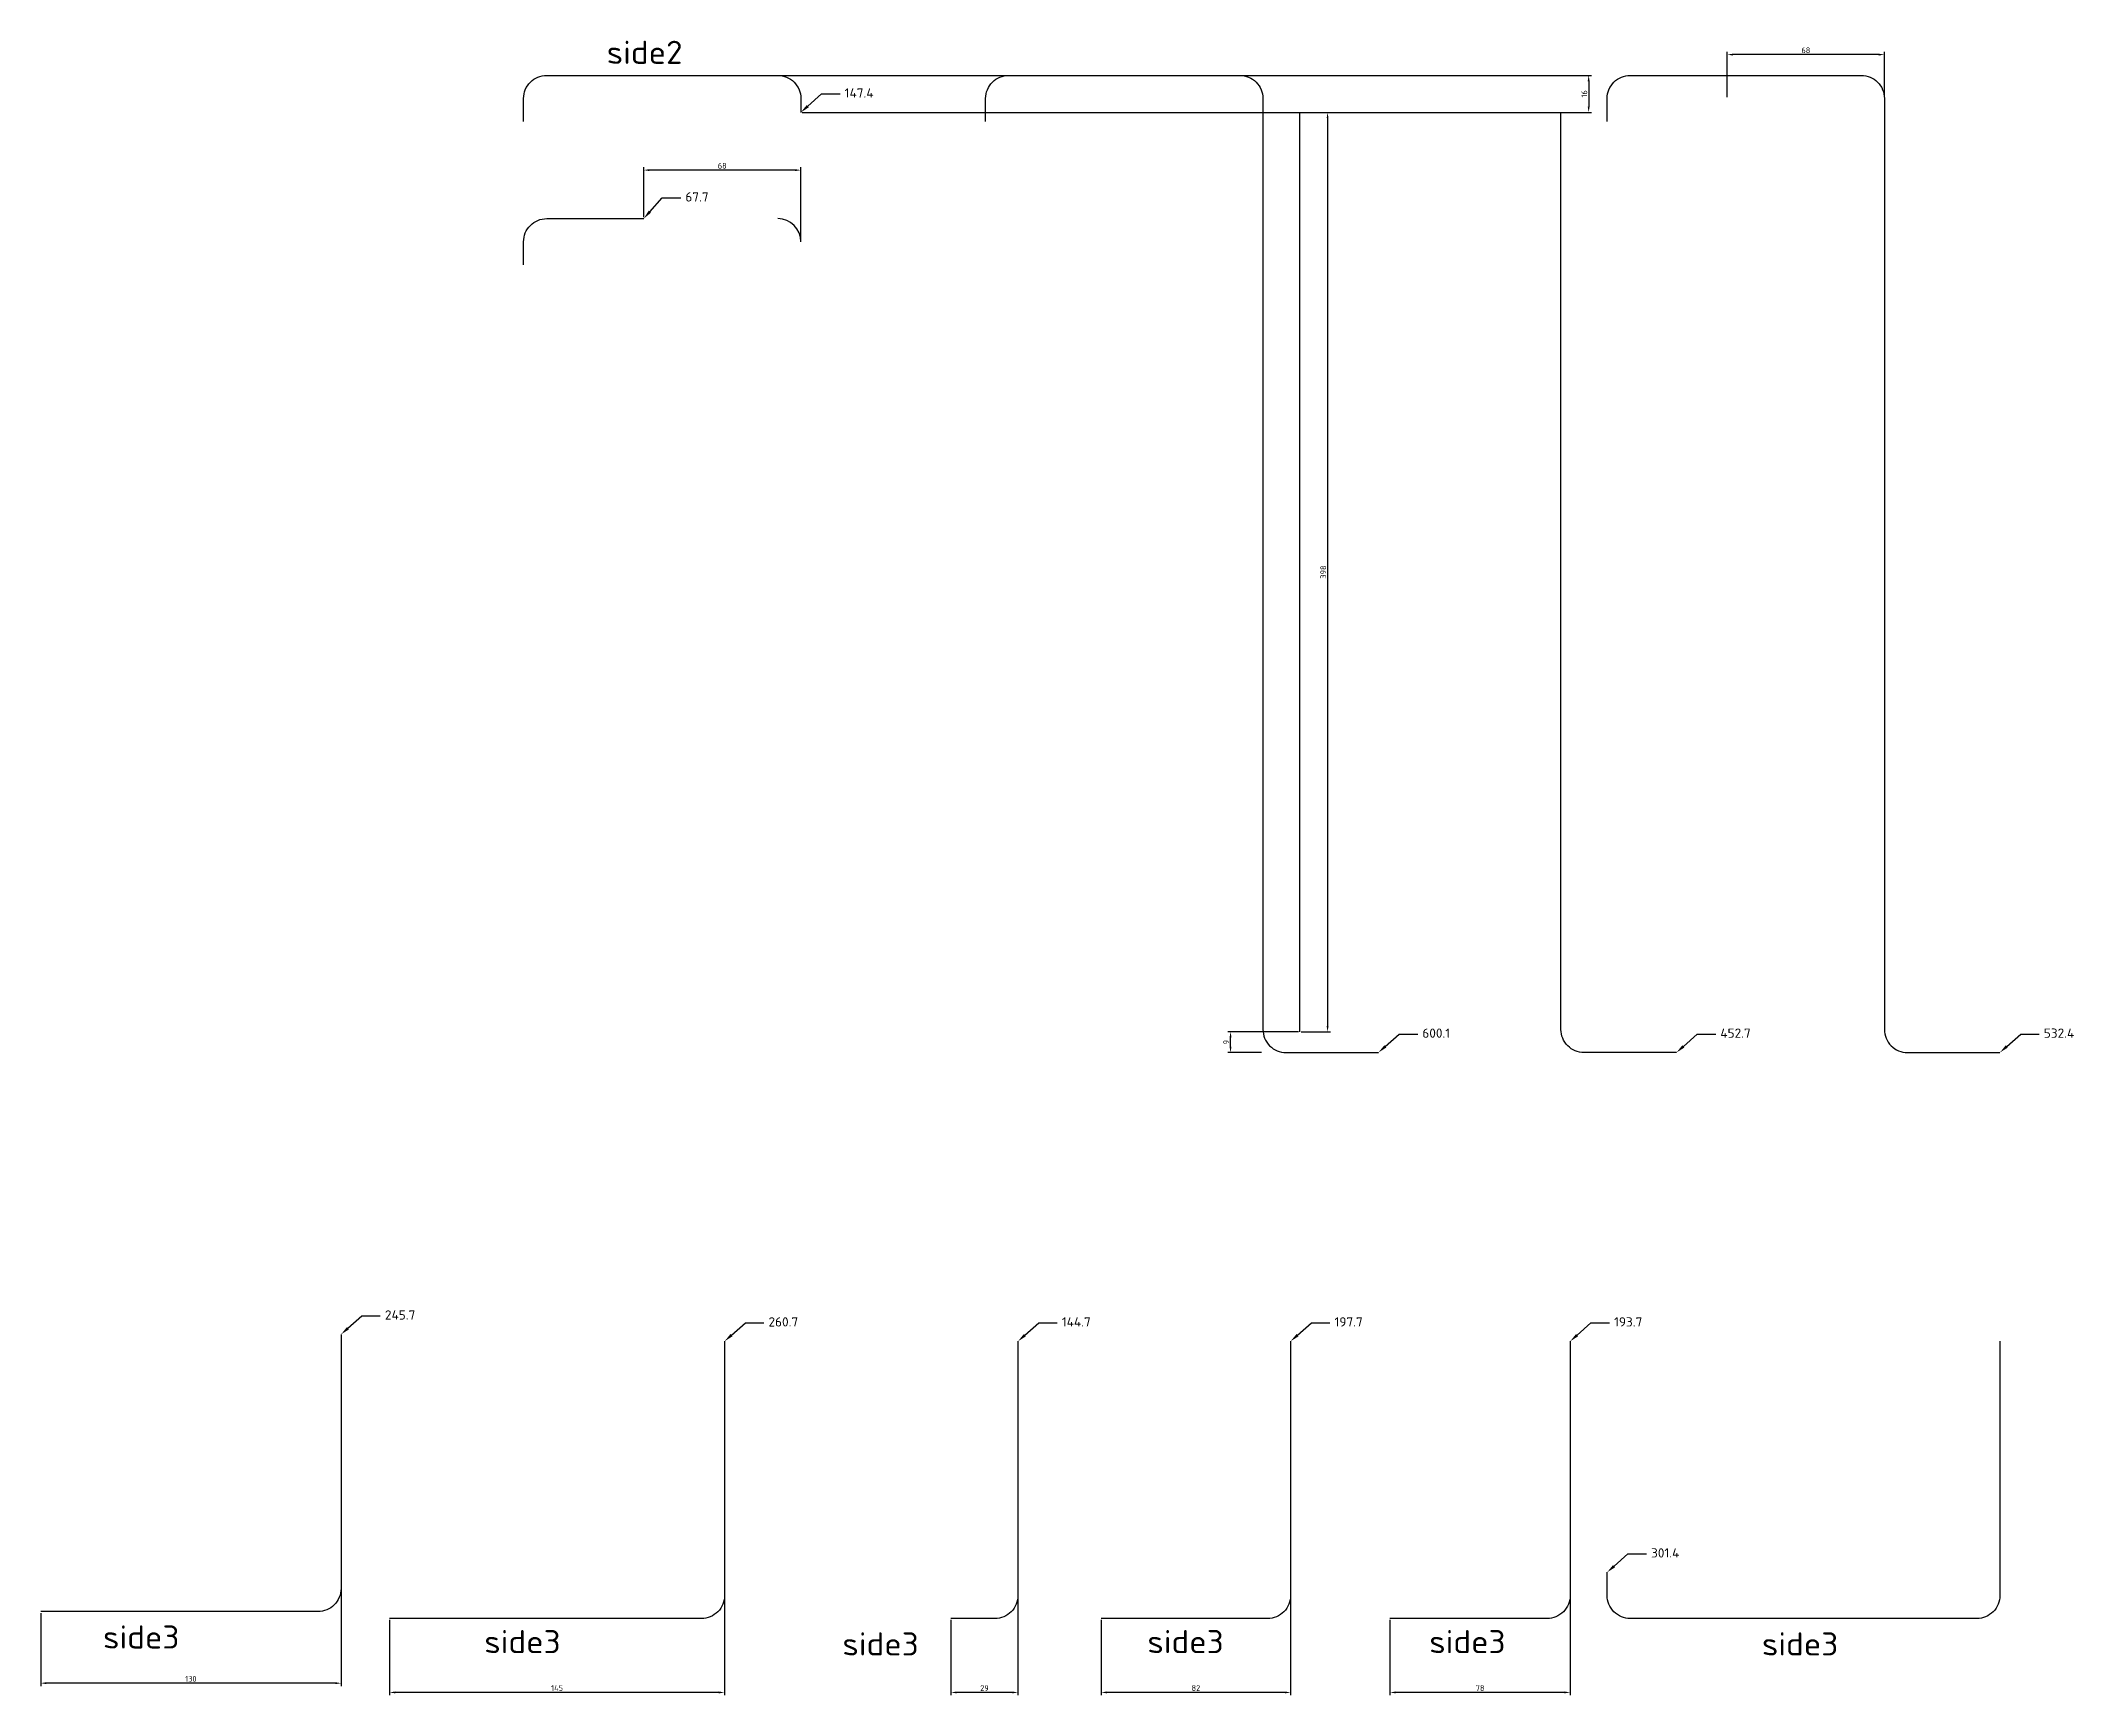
# Model space of a CAD drawing. Header units: millimetres. Extents: x -1678 to 2274, y -442 to 957.
# Drawn here: x -1678 to -797, y -278 to 438 of the extents above; entities that cross this region are included whole.
import ezdxf
from ezdxf import colors
from ezdxf.entities.mleader import LeaderData, LeaderLine
from ezdxf.math import Vec2, Vec3

# ---------------------------------------------------------------- set-up
doc = ezdxf.new("R2010")
doc.units = ezdxf.units.MM
doc.layers.add('Dimensions', color=30, linetype='Continuous')
doc.styles.get("Standard").update_dxf_attribs({"font": 'txt.shx'})
doc.dimstyles.new('ISO-25', dxfattribs={"dimtxt": 2.5, "dimasz": 2.5, "dimexe": 1.25, "dimexo": 0.625, "dimtad": 1, "dimtxsty": 'Standard', "dimcen": 2.5, "dimadec": 0, "dimazin": 0, "dimtfac": 1, "dimtmove": 0, "dimatfit": 3, "dimfxl": 1, "dimarcsym": 0})

msp = doc.modelspace()

# ---------------------------------------------------------------- texts
at = {"layer": 'Dimensions'}
for s, p in [('side2', (-1432.652, 428)), ('side3', (-1650.652, -258)), ('side3', (-1485.652, -260)), ('side3', (-1330.652, -261)), ('side3', (-1198.652, -260)), ('side3', (-1076.652, -260)), ('side3', (-932.652, -261))]:
    msp.add_text(s, height=10, dxfattribs=at).set_placement(p)

# ---------------------------------------------------------------- blocks, each defined once
blk = doc.blocks.new('*D6')
at = {"layer": 'Defpoints', "color": 0}
for p in [(-1358.65, 423), (-1348.65, 407), (-1007.65, 407)]:
    blk.add_point(p, dxfattribs=at)
at = {"layer": 'Dimensions', "color": 0, "lineweight": -2}
for p, q in [((-1358.03, 423), (-1006.4, 423)), ((-1007.65, 420.5), (-1007.65, 409.5)), ((-1348.03, 407), (-1006.4, 407))]:
    blk.add_line(p, q, dxfattribs=at)
at = {"layer": 'Dimensions', "color": 0}
for points in [[(-1008.07, 420.5), (-1007.24, 420.5), (-1007.65, 423)], [(-1008.07, 409.5), (-1007.24, 409.5), (-1007.65, 407)]]:
    blk.add_solid(points, dxfattribs=at)
at = {"layer": 'Dimensions', "color": 0, "insert": (-1009.53, 415), "char_height": 2.5, "attachment_point": 5, "rotation": 90}
blk.add_mtext('16', dxfattribs=at)
blk = doc.blocks.new('*D7')
at = {"layer": 'Defpoints', "color": 0}
for p in [(-1162.65, 9), (-1132.65, 9), (-1148.65, 0)]:
    blk.add_point(p, dxfattribs=at)
at = {"layer": 'Dimensions', "color": 0, "lineweight": -2}
for p, q in [((-1133.28, 9), (-1163.9, 9)), ((-1149.28, 0), (-1163.9, 0)), ((-1162.65, 2.5), (-1162.65, 6.5))]:
    blk.add_line(p, q, dxfattribs=at)
at = {"layer": 'Dimensions', "color": 0}
for points in [[(-1163.07, 6.5), (-1162.24, 6.5), (-1162.65, 9)], [(-1163.07, 2.5), (-1162.24, 2.5), (-1162.65, 0)]]:
    blk.add_solid(points, dxfattribs=at)
at = {"layer": 'Dimensions', "color": 0, "insert": (-1164.53, 4.5), "char_height": 2.5, "attachment_point": 5, "rotation": 90}
blk.add_mtext('9', dxfattribs=at)
blk = doc.blocks.new('*D8')
at = {"layer": 'Defpoints', "color": 0}
for p in [(-1416.65, 382), (-1416.65, 361), (-1348.65, 351)]:
    blk.add_point(p, dxfattribs=at)
at = {"layer": 'Dimensions', "color": 0, "lineweight": -2}
for p, q in [((-1416.65, 361.62), (-1416.65, 383.25)), ((-1351.15, 382), (-1414.15, 382)), ((-1348.65, 351.62), (-1348.65, 383.25))]:
    blk.add_line(p, q, dxfattribs=at)
at = {"layer": 'Dimensions', "color": 0}
for points in [[(-1414.15, 382.42), (-1414.15, 381.58), (-1416.65, 382)], [(-1351.15, 382.42), (-1351.15, 381.58), (-1348.65, 382)]]:
    blk.add_solid(points, dxfattribs=at)
at = {"layer": 'Dimensions', "color": 0, "insert": (-1382.65, 383.88), "char_height": 2.5, "attachment_point": 5}
blk.add_mtext('68', dxfattribs=at)
blk = doc.blocks.new('*D9')
at = {"layer": 'Defpoints', "color": 0}
for p in [(-1132.65, 407), (-1132.65, 9), (-1120.65, 9)]:
    blk.add_point(p, dxfattribs=at)
at = {"layer": 'Dimensions', "color": 0, "lineweight": -2}
for p, q in [((-1132.03, 407), (-1119.4, 407)), ((-1120.65, 404.5), (-1120.65, 11.5)), ((-1132.03, 9), (-1119.4, 9))]:
    blk.add_line(p, q, dxfattribs=at)
at = {"layer": 'Dimensions', "color": 0}
for points in [[(-1121.07, 404.5), (-1120.24, 404.5), (-1120.65, 407)], [(-1121.07, 11.5), (-1120.24, 11.5), (-1120.65, 9)]]:
    blk.add_solid(points, dxfattribs=at)
at = {"layer": 'Dimensions', "color": 0, "insert": (-1122.53, 208), "char_height": 2.5, "attachment_point": 5, "rotation": 90}
blk.add_mtext('398', dxfattribs=at)
blk = doc.blocks.new('*D11')
at = {"layer": 'Defpoints', "color": 0}
for p in [(-947.65, 432), (-947.65, 413), (-879.65, 413)]:
    blk.add_point(p, dxfattribs=at)
at = {"layer": 'Dimensions', "color": 0, "lineweight": -2}
for p, q in [((-947.65, 413.62), (-947.65, 433.25)), ((-882.15, 432), (-945.15, 432)), ((-879.65, 413.62), (-879.65, 433.25))]:
    blk.add_line(p, q, dxfattribs=at)
at = {"layer": 'Dimensions', "color": 0}
for points in [[(-945.15, 432.42), (-945.15, 431.58), (-947.65, 432)], [(-882.15, 432.42), (-882.15, 431.58), (-879.65, 432)]]:
    blk.add_solid(points, dxfattribs=at)
at = {"layer": 'Dimensions', "color": 0, "insert": (-913.65, 433.88), "char_height": 2.5, "attachment_point": 5}
blk.add_mtext('68', dxfattribs=at)
blk = doc.blocks.new('*D12')
at = {"layer": 'Defpoints', "color": 0}
for p in [(-1547.65, -232), (-1677.65, -242), (-1677.65, -273)]:
    blk.add_point(p, dxfattribs=at)
at = {"layer": 'Dimensions', "color": 0, "lineweight": -2}
for p, q in [((-1547.65, -232.62), (-1547.65, -274.25)), ((-1677.65, -242.62), (-1677.65, -274.25)), ((-1550.15, -273), (-1675.15, -273))]:
    blk.add_line(p, q, dxfattribs=at)
at = {"layer": 'Dimensions', "color": 0}
for points in [[(-1675.15, -272.58), (-1675.15, -273.42), (-1677.65, -273)], [(-1550.15, -272.58), (-1550.15, -273.42), (-1547.65, -273)]]:
    blk.add_solid(points, dxfattribs=at)
at = {"layer": 'Dimensions', "color": 0, "insert": (-1612.65, -271.12), "char_height": 2.5, "attachment_point": 5}
blk.add_mtext('130', dxfattribs=at)
blk = doc.blocks.new('*D13')
at = {"layer": 'Defpoints', "color": 0}
for p in [(-1015.65, -235), (-1093.65, -245), (-1093.65, -277)]:
    blk.add_point(p, dxfattribs=at)
at = {"layer": 'Dimensions', "color": 0, "lineweight": -2}
for p, q in [((-1015.65, -235.62), (-1015.65, -278.25)), ((-1093.65, -245.62), (-1093.65, -278.25)), ((-1018.15, -277), (-1091.15, -277))]:
    blk.add_line(p, q, dxfattribs=at)
at = {"layer": 'Dimensions', "color": 0}
for points in [[(-1091.15, -276.58), (-1091.15, -277.42), (-1093.65, -277)], [(-1018.15, -276.58), (-1018.15, -277.42), (-1015.65, -277)]]:
    blk.add_solid(points, dxfattribs=at)
at = {"layer": 'Dimensions', "color": 0, "insert": (-1054.65, -275.12), "char_height": 2.5, "attachment_point": 5}
blk.add_mtext('78', dxfattribs=at)
blk = doc.blocks.new('*D14')
at = {"layer": 'Defpoints', "color": 0}
for p in [(-1136.65, -235), (-1218.65, -245), (-1218.65, -277)]:
    blk.add_point(p, dxfattribs=at)
at = {"layer": 'Dimensions', "color": 0, "lineweight": -2}
for p, q in [((-1136.65, -235.62), (-1136.65, -278.25)), ((-1218.65, -245.62), (-1218.65, -278.25)), ((-1139.15, -277), (-1216.15, -277))]:
    blk.add_line(p, q, dxfattribs=at)
at = {"layer": 'Dimensions', "color": 0}
for points in [[(-1216.15, -276.58), (-1216.15, -277.42), (-1218.65, -277)], [(-1139.15, -276.58), (-1139.15, -277.42), (-1136.65, -277)]]:
    blk.add_solid(points, dxfattribs=at)
at = {"layer": 'Dimensions', "color": 0, "insert": (-1177.65, -275.12), "char_height": 2.5, "attachment_point": 5}
blk.add_mtext('82', dxfattribs=at)
blk = doc.blocks.new('*D15')
at = {"layer": 'Defpoints', "color": 0}
for p in [(-1254.65, -235), (-1283.65, -245), (-1283.65, -277)]:
    blk.add_point(p, dxfattribs=at)
at = {"layer": 'Dimensions', "color": 0, "lineweight": -2}
for p, q in [((-1254.65, -235.62), (-1254.65, -278.25)), ((-1283.65, -245.62), (-1283.65, -278.25)), ((-1257.15, -277), (-1281.15, -277))]:
    blk.add_line(p, q, dxfattribs=at)
at = {"layer": 'Dimensions', "color": 0}
for points in [[(-1281.15, -276.58), (-1281.15, -277.42), (-1283.65, -277)], [(-1257.15, -276.58), (-1257.15, -277.42), (-1254.65, -277)]]:
    blk.add_solid(points, dxfattribs=at)
at = {"layer": 'Dimensions', "color": 0, "insert": (-1269.15, -275.12), "char_height": 2.5, "attachment_point": 5}
blk.add_mtext('29', dxfattribs=at)
blk = doc.blocks.new('*D16')
at = {"layer": 'Defpoints', "color": 0}
for p in [(-1381.65, -235), (-1526.65, -245), (-1526.65, -277)]:
    blk.add_point(p, dxfattribs=at)
at = {"layer": 'Dimensions', "color": 0, "lineweight": -2}
for p, q in [((-1381.65, -235.62), (-1381.65, -278.25)), ((-1526.65, -245.62), (-1526.65, -278.25)), ((-1384.15, -277), (-1524.15, -277))]:
    blk.add_line(p, q, dxfattribs=at)
at = {"layer": 'Dimensions', "color": 0}
for points in [[(-1524.15, -276.58), (-1524.15, -277.42), (-1526.65, -277)], [(-1384.15, -276.58), (-1384.15, -277.42), (-1381.65, -277)]]:
    blk.add_solid(points, dxfattribs=at)
at = {"layer": 'Dimensions', "color": 0, "insert": (-1454.15, -275.13), "char_height": 2.5, "attachment_point": 5}
blk.add_mtext('145', dxfattribs=at)

# ---------------------------------------------------------------- dimensions: what is measured, and where the dimension line sits
at = {"layer": 'Dimensions'}
for base, p1, p2, picture, middle in [((-947.652, 432), (-879.652, 413), (-947.652, 413), '*D11', (-913.652, 433.875)), ((-1416.652, 382), (-1348.652, 351), (-1416.652, 361), '*D8', (-1382.652, 383.875)), ((-1677.652, -273), (-1547.652, -232), (-1677.652, -242), '*D12', (-1612.652, -271.125)), ((-1526.652, -277), (-1381.652, -235), (-1526.652, -245), '*D16', (-1454.152, -275.125)), ((-1283.652, -277), (-1254.652, -235), (-1283.652, -245), '*D15', (-1269.152, -275.125)), ((-1218.652, -277), (-1136.652, -235), (-1218.652, -245), '*D14', (-1177.652, -275.125)), ((-1093.652, -277), (-1015.652, -235), (-1093.652, -245), '*D13', (-1054.652, -275.125))]:
    dim = msp.add_linear_dim(base=base, p1=p1, p2=p2, dimstyle='ISO-25', dxfattribs=at)
    dim.commit()
    dim.dimension.update_dxf_attribs({"geometry": picture, "text_midpoint": middle})
for base, p1, p2, picture, middle in [((-1007.652, 407), (-1358.652, 423), (-1348.652, 407), '*D6', (-1009.527, 415)), ((-1120.652, 9), (-1132.652, 407), (-1132.652, 9), '*D9', (-1122.527, 208)), ((-1162.652, 9), (-1148.652, 0), (-1132.652, 9), '*D7', (-1164.527, 4.5))]:
    dim = msp.add_linear_dim(base=base, p1=p1, p2=p2, angle=90, dimstyle='ISO-25', dxfattribs=at)
    dim.commit()
    dim.dimension.update_dxf_attribs({"geometry": picture, "text_midpoint": middle})

# ---------------------------------------------------------------- linework, layer by layer
at = {"layer": 'Dimensions'}
msp.add_line((-1132.652, 9), (-1132.652, 407), dxfattribs=at)
at = {"layer": 'Dimensions', "color": 3}
for points in [[(-1468.652, 403), (-1468.652, 413, -0.4142136), (-1458.652, 423), (-1358.652, 423, -0.4142136), (-1348.652, 413), (-1348.652, 407)], [(-1268.652, 403), (-1268.652, 413, -0.4142136), (-1258.652, 423), (-1158.652, 423, -0.4142136), (-1148.652, 413), (-1148.652, 407), (-1148.652, 10, 0.4142136), (-1138.652, 0), (-1098.652, 0)], [(-999.652, 403), (-999.652, 413, -0.4142136), (-989.652, 423), (-889.652, 423, -0.4142136), (-879.652, 413), (-879.652, 407), (-879.652, 10, 0.4142136), (-869.652, 0), (-829.652, 0)], [(-947.652, 423), (-889.652, 423, -0.4142136), (-879.652, 413), (-879.652, 10, 0.4142136), (-869.652, 0), (-829.652, 0)], [(-969.652, 0), (-1009.652, 0, -0.4142136), (-1019.652, 10), (-1019.652, 407)], [(-1468.652, 341), (-1468.652, 351, -0.4142136), (-1458.652, 361), (-1416.652, 361)], [(-1547.652, -122), (-1547.652, -232, -0.4142136), (-1557.652, -242), (-1677.652, -242)], [(-1381.652, -125), (-1381.652, -235, -0.4142136), (-1391.652, -245), (-1526.652, -245)], [(-1254.652, -125), (-1254.652, -235, -0.4142136), (-1264.652, -245), (-1283.652, -245)], [(-1136.652, -125), (-1136.652, -235, -0.4142136), (-1146.652, -245), (-1218.652, -245)], [(-1015.652, -125), (-1015.652, -235, -0.4142136), (-1025.652, -245), (-1093.652, -245)], [(-829.652, -125), (-829.652, -235, -0.4142136), (-839.652, -245), (-989.652, -245, -0.4142136), (-999.652, -235), (-999.652, -225)]]:
    msp.add_lwpolyline(points, format="xyb", dxfattribs=at)
msp.add_arc((-1358.652, 351), 10, 0, 90, dxfattribs=at)

msp.set_redraw_order([(e.dxf.handle, doc.entitydb.next_handle()) for e in msp.query("TEXT MTEXT ATTDEF DIMENSION ARC_DIMENSION")])  # texts and dimensions are drawn at this point

# ---------------------------------------------------------------- leaders
at = {"layer": 'Dimensions'}
ml = msp.add_multileader_mtext('Standard', dxfattribs=at)
ml.set_content('147.4', color=256)
ml.set_leader_properties()
ml.build(insert=Vec2(0, 0))
ctx = ml.context
ctx.base_point, ctx.plane_origin = Vec3(-1331.652, 415), Vec3(-1348.652, 407)
notes = []
notes.append((ctx, [(0, (1, 1, 0), (-1339.652, 415), (1, 0), 8, [(0, [(-1348.652, 407)], 0, [])])]))
ctx.mtext.insert, ctx.mtext.flow_direction = Vec3(-1329.652, 417.4), 5
ml = msp.add_multileader_mtext('Standard', dxfattribs=at)
ml.set_content('67.7', color=256)
ml.set_leader_properties()
ml.build(insert=Vec2(0, 0))
ctx = ml.context
ctx.base_point, ctx.plane_origin = Vec3(-1400.652, 370), Vec3(-1416.652, 361)
notes.append((ctx, [(0, (1, 1, 0), (-1408.652, 370), (1, 0), 8, [(0, [(-1416.652, 361)], 0, [])])]))
ctx.mtext.insert, ctx.mtext.flow_direction = Vec3(-1398.652, 372.4), 5
ml = msp.add_multileader_mtext('Standard', dxfattribs=at)
ml.set_content('600.1', color=256)
ml.set_leader_properties()
ml.build(insert=Vec2(0, 0))
ctx = ml.context
ctx.base_point, ctx.plane_origin = Vec3(-1081.652, 8), Vec3(-1098.652, 0)
notes.append((ctx, [(0, (1, 1, 0), (-1089.652, 8), (1, 0), 8, [(0, [(-1098.652, 0)], 0, [])])]))
ctx.mtext.insert, ctx.mtext.flow_direction = Vec3(-1079.652, 10.4), 5
ml = msp.add_multileader_mtext('Standard', dxfattribs=at)
ml.set_content('452.7', color=256)
ml.set_leader_properties()
ml.build(insert=Vec2(0, 0))
ctx = ml.context
ctx.base_point, ctx.plane_origin = Vec3(-952.652, 8), Vec3(-969.652, 0)
notes.append((ctx, [(0, (1, 1, 0), (-960.652, 8), (1, 0), 8, [(0, [(-969.652, 0)], 0, [])])]))
ctx.mtext.insert, ctx.mtext.flow_direction = Vec3(-950.652, 10.4), 5
ml = msp.add_multileader_mtext('Standard', dxfattribs=at)
ml.set_content('532.4', color=256)
ml.set_leader_properties()
ml.build(insert=Vec2(0, 0))
ctx = ml.context
ctx.base_point, ctx.plane_origin = Vec3(-812.652, 8), Vec3(-829.652, 0)
notes.append((ctx, [(0, (1, 1, 0), (-820.652, 8), (1, 0), 8, [(0, [(-829.652, 0)], 0, [])])]))
ctx.mtext.insert, ctx.mtext.flow_direction = Vec3(-810.652, 10.4), 5
ml = msp.add_multileader_mtext('Standard', dxfattribs=at)
ml.set_content('245.7', color=256)
ml.set_leader_properties()
ml.build(insert=Vec2(0, 0))
ctx = ml.context
ctx.base_point, ctx.plane_origin = Vec3(-1530.652, -114), Vec3(-1547.652, -122)
notes.append((ctx, [(0, (1, 1, 0), (-1538.652, -114), (1, 0), 8, [(0, [(-1547.652, -122)], 0, [])])]))
ctx.mtext.insert, ctx.mtext.flow_direction = Vec3(-1528.652, -111.6), 5
ml = msp.add_multileader_mtext('Standard', dxfattribs=at)
ml.set_content('260.7', color=256)
ml.set_leader_properties()
ml.build(insert=Vec2(0, 0))
ctx = ml.context
ctx.base_point, ctx.plane_origin = Vec3(-1364.652, -117), Vec3(-1381.652, -125)
notes.append((ctx, [(0, (1, 1, 0), (-1372.652, -117), (1, 0), 8, [(0, [(-1381.652, -125)], 0, [])])]))
ctx.mtext.insert, ctx.mtext.flow_direction = Vec3(-1362.652, -114.6), 5
ml = msp.add_multileader_mtext('Standard', dxfattribs=at)
ml.set_content('144.7', color=256)
ml.set_leader_properties()
ml.build(insert=Vec2(0, 0))
ctx = ml.context
ctx.base_point, ctx.plane_origin = Vec3(-1237.652, -117), Vec3(-1254.652, -125)
notes.append((ctx, [(0, (1, 1, 0), (-1245.652, -117), (1, 0), 8, [(0, [(-1254.652, -125)], 0, [])])]))
ctx.mtext.insert, ctx.mtext.flow_direction = Vec3(-1235.652, -114.6), 5
ml = msp.add_multileader_mtext('Standard', dxfattribs=at)
ml.set_content('197.7', color=256)
ml.set_leader_properties()
ml.build(insert=Vec2(0, 0))
ctx = ml.context
ctx.base_point, ctx.plane_origin = Vec3(-1119.652, -117), Vec3(-1136.652, -125)
notes.append((ctx, [(0, (1, 1, 0), (-1127.652, -117), (1, 0), 8, [(0, [(-1136.652, -125)], 0, [])])]))
ctx.mtext.insert, ctx.mtext.flow_direction = Vec3(-1117.652, -114.6), 5
ml = msp.add_multileader_mtext('Standard', dxfattribs=at)
ml.set_content('193.7', color=256)
ml.set_leader_properties()
ml.build(insert=Vec2(0, 0))
ctx = ml.context
ctx.base_point, ctx.plane_origin = Vec3(-998.652, -117), Vec3(-1015.652, -125)
notes.append((ctx, [(0, (1, 1, 0), (-1006.652, -117), (1, 0), 8, [(0, [(-1015.652, -125)], 0, [])])]))
ctx.mtext.insert, ctx.mtext.flow_direction = Vec3(-996.652, -114.6), 5
ml = msp.add_multileader_mtext('Standard', dxfattribs=at)
ml.set_content('301.4', color=256)
ml.set_leader_properties()
ml.build(insert=Vec2(0, 0))
ctx = ml.context
ctx.base_point, ctx.plane_origin = Vec3(-982.652, -217), Vec3(-999.652, -225)
notes.append((ctx, [(0, (1, 1, 0), (-990.652, -217), (1, 0), 8, [(0, [(-999.652, -225)], 0, [])])]))
ctx.mtext.insert, ctx.mtext.flow_direction = Vec3(-980.652, -214.6), 5
for ctx, leaders in notes:
    for number, flags, end, landing, length, lines in leaders:
        leader = LeaderData()
        leader.index, (leader.has_last_leader_line, leader.has_dogleg_vector, leader.attachment_direction) = number, flags
        leader.last_leader_point, leader.dogleg_vector, leader.dogleg_length = Vec3(end), Vec3(landing), length
        for number, points, colour, breaks in lines:
            line = LeaderLine()
            line.index, line.vertices, line.color, line.breaks = number, Vec3.list(points), colors.encode_raw_color(colour), breaks
            leader.lines.append(line)
        ctx.leaders.append(leader)

doc.saveas('drawing.dxf')
